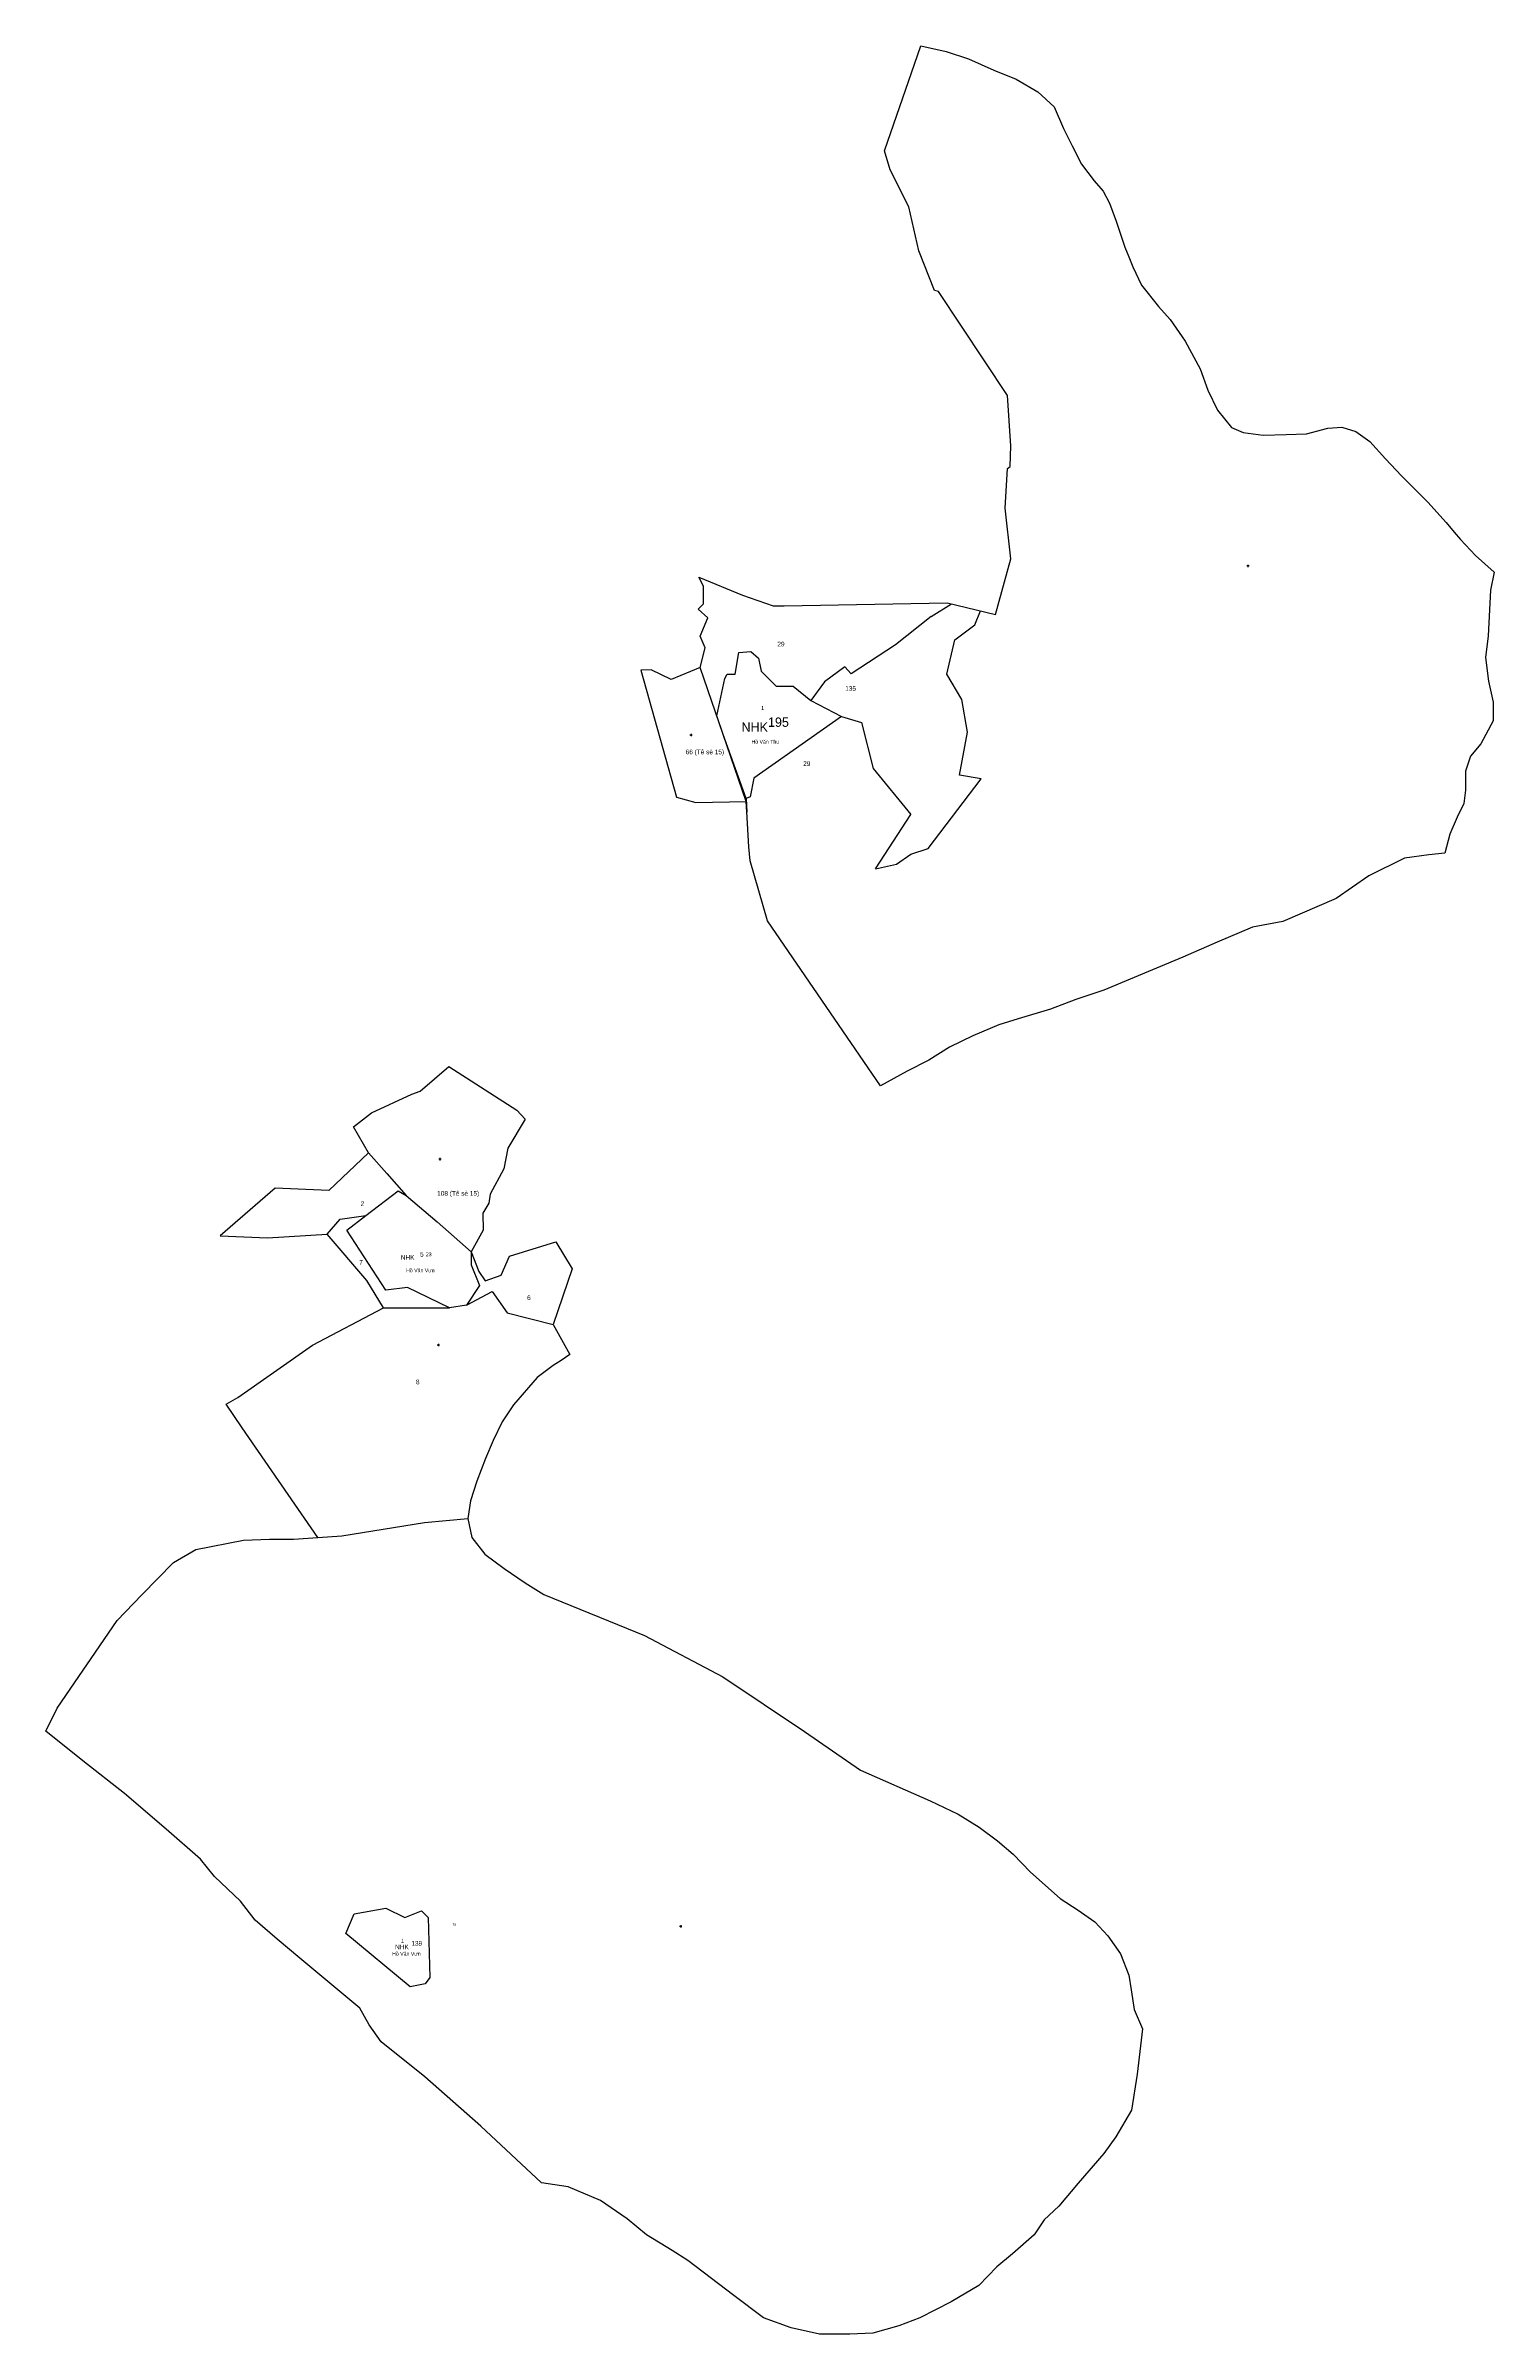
# Model space of a CAD drawing. Extents: x 549296 to 555555, y 1816545 to 1819816.
# Drawn here: x 549871 to 551419, y 1816760 to 1819204 of the extents above; entities that cross this region are included whole.
import ezdxf

# ---------------------------------------------------------------- set-up
doc = ezdxf.new("R2010")
doc.units = 0
for name, color, linetype in [('Level 10', 7, 'Continuous'), ('Level 11', 7, 'Continuous'), ('Level 12', 7, 'Continuous'), ('Level 13', 7, 'Continuous'), ('Level 14', 7, 'Continuous'), ('Level 20', 7, 'Continuous')]:
    doc.layers.add(name, color=color, linetype=linetype)

msp = doc.modelspace()

# ---------------------------------------------------------------- linework, layer by layer
at = {"layer": 'Level 10'}
for points in [[(550625, 1818557), (550633, 1818550), (550636, 1818536), (550652, 1818520), (550670, 1818520), (550689.1, 1818505), (550721.8, 1818487.8), (550628, 1818422), (550624, 1818402), (550620, 1818400), (550595.4, 1818468.5), (550588.5, 1818488.4), (550597, 1818528.2), (550599.7, 1818533), (550608, 1818533), (550612, 1818556)], [(550256.5, 1817976.1), (550289.8, 1817948.1), (550325.9, 1817916.1), (550326, 1817902), (550335, 1817880), (550321, 1817859), (550303, 1817856), (550258, 1817878), (550235, 1817875), (550193, 1817939), (550213.6, 1817954.8), (550248, 1817981)], [(550235, 1817215), (550255, 1817205), (550273, 1817212), (550280, 1817205), (550282, 1817141), (550277, 1817134), (550261, 1817131), (550192, 1817188), (550201, 1817209)]]:
    msp.add_lwpolyline(points, close=True, dxfattribs=at)
msp.add_lwpolyline([(550620, 1818400), (550620.7, 1818386), (550620.7, 1818385.7)], dxfattribs=at)
at = {"layer": 'Level 11'}
for p, q in [((551155.5, 1818648.7), (551154.9, 1818648.7)), ((551156.1, 1818649.3), (551155.5, 1818648.7)), ((551155.5, 1818648.7), (551156.1, 1818648.1)), ((551156.1, 1818649.9), (551156.1, 1818649.3)), ((551156.7, 1818648.7), (551156.1, 1818649.3)), ((551156.1, 1818648.1), (551156.7, 1818648.7)), ((551156.1, 1818648.1), (551156.1, 1818647.4)), ((551157.4, 1818648.7), (551156.7, 1818648.7)), ((550560.5, 1818467.9), (550559.8, 1818467.9)), ((550561.1, 1818468.5), (550560.5, 1818467.9)), ((550560.5, 1818467.9), (550561.1, 1818467.3)), ((550561.1, 1818469.2), (550561.1, 1818468.5)), ((550561.7, 1818467.9), (550561.1, 1818468.5)), ((550561.1, 1818467.3), (550561.7, 1818467.9)), ((550562.3, 1818467.9), (550561.7, 1818467.9)), ((550561.1, 1818467.3), (550561.1, 1818466.7)), ((550292, 1818014.9), (550291.3, 1818014.9)), ((550292.6, 1818015.5), (550292, 1818014.9)), ((550292, 1818014.9), (550292.6, 1818014.3)), ((550292.6, 1818016.2), (550292.6, 1818015.5)), ((550293.2, 1818014.9), (550292.6, 1818015.5)), ((550292.6, 1818014.3), (550293.2, 1818014.9)), ((550292.6, 1818014.3), (550292.6, 1818013.7)), ((550293.8, 1818014.9), (550293.2, 1818014.9)), ((550290.4, 1817816.3), (550289.8, 1817816.3)), ((550291, 1817816.9), (550290.4, 1817816.3)), ((550290.4, 1817816.3), (550291, 1817815.7)), ((550291, 1817817.6), (550291, 1817816.9)), ((550291.7, 1817816.3), (550291, 1817816.9)), ((550291, 1817815.7), (550291.7, 1817816.3)), ((550291, 1817815.7), (550291, 1817815.1)), ((550292.3, 1817816.3), (550291.7, 1817816.3)), ((550549.2, 1817195.5), (550548.6, 1817195.5)), ((550549.9, 1817196.1), (550549.2, 1817195.5)), ((550549.2, 1817195.5), (550549.9, 1817194.9)), ((550549.9, 1817196.8), (550549.9, 1817196.1)), ((550550.5, 1817195.5), (550549.9, 1817196.1)), ((550549.9, 1817194.9), (550550.5, 1817195.5)), ((550549.9, 1817194.9), (550549.9, 1817194.2)), ((550551.1, 1817195.5), (550550.5, 1817195.5))]:
    msp.add_line(p, q, dxfattribs=at)
for centre in [(551156.1, 1818648.7), (550561.1, 1818467.9), (550292.6, 1818014.9), (550291, 1817816.3), (550549.9, 1817195.5)]:
    msp.add_circle(centre, 0.15, dxfattribs=at)
at = {"layer": 'Level 20'}
for p, q in [((550817.6, 1818594.6), (550779.3, 1818564.2)), ((550817.6, 1818594.6), (550839.4, 1818607.9)), ((550864.3, 1818585.5), (550870.4, 1818600.5)), ((550834.4, 1818533), (550842.9, 1818569.8)), ((550842.9, 1818569.8), (550864.3, 1818585.5)), ((550779.3, 1818564.2), (550732.2, 1818533.2)), ((550725.2, 1818540.9), (550703.6, 1818524.8)), ((550732.2, 1818533.2), (550725.2, 1818540.9)), ((550850.3, 1818505.9), (550834.4, 1818533)), ((550856.2, 1818470.9), (550850.3, 1818505.9)), ((550721.8, 1818487.8), (550743.1, 1818481.4)), ((550743.1, 1818481.4), (550755.5, 1818432.2)), ((550847.9, 1818425.2), (550856.2, 1818470.9)), ((550755.5, 1818432.2), (550795.7, 1818383.1)), ((550814.2, 1818346.9), (550870.9, 1818421.3)), ((550870.9, 1818421.3), (550847.9, 1818425.2)), ((550758, 1818325.2), (550795.7, 1818383.1)), ((550795.9, 1818340.7), (550814.2, 1818346.9)), ((550758, 1818325.2), (550780.5, 1818330.1)), ((550780.5, 1818330.1), (550795.9, 1818340.7))]:
    msp.add_line(p, q, dxfattribs=at)
for points in [[(550568.7, 1818602.5), (550574.3, 1818608.1), (550574.1, 1818626.9), (550569.2, 1818636.6), (550616, 1818617.4), (550648.7, 1818605.9), (550651.8, 1818605.9), (550660.5, 1818605.9), (550834.5, 1818609.1), (550886.2, 1818596.7), (550902.6, 1818656), (550896.6, 1818710.3), (550899.2, 1818752.6), (550902, 1818754.7), (550902.7, 1818776.7), (550899.1, 1818830.7), (550825.3, 1818941.8), (550821.1, 1818942.8), (550804.5, 1818985), (550793.8, 1819032), (550773.9, 1819071.7), (550767.7, 1819091.9), (550806.4, 1819204.1), (550833.4, 1819198.1), (550857.5, 1819190), (550884.4, 1819178), (550908.2, 1819168.4), (550931.6, 1819154.9), (550949.1, 1819138.8), (550959.1, 1819115.9), (550968.1, 1819097.1), (550978.3, 1819077.8), (550991.7, 1819059.9), (551001.2, 1819048.8), (551008, 1819036), (551015.2, 1819016.7), (551019.8, 1819002.9), (551024.4, 1818989.1), (551028.7, 1818978.6), (551032.9, 1818968.1), (551042.4, 1818948.6), (551060.6, 1818925.8), (551072.8, 1818911.9), (551088.9, 1818888.5), (551105, 1818859), (551113.1, 1818836.3), (551123.4, 1818814.9), (551138.3, 1818796.5), (551151.1, 1818791.1), (551172.2, 1818788.2), (551196.8, 1818789.1), (551218.5, 1818789.7), (551241.4, 1818795.6), (551256.2, 1818796.8), (551271.5, 1818792.1), (551286.2, 1818781.6), (551303.2, 1818763.1), (551320.1, 1818744.7), (551348.2, 1818716.6), (551367.9, 1818695), (551376.3, 1818684.7), (551383, 1818676.7), (551399.3, 1818659.8), (551419.2, 1818641.8), (551415.1, 1818622.5), (551412.6, 1818573.8), (551409.8, 1818550.8), (551413.2, 1818525.6), (551418, 1818502.9), (551418.1, 1818483), (551404.9, 1818458.4), (551393.8, 1818445.2), (551388.5, 1818429.4), (551388.4, 1818409), (551386.6, 1818394.7), (551379.5, 1818380.2), (551371.6, 1818362.1), (551366.6, 1818341.6), (551349.4, 1818340), (551323.2, 1818336.3), (551285.3, 1818317.4), (551250.3, 1818293.2), (551193.2, 1818268.7), (551161, 1818262.6), (551123, 1818246.8), (551086.3, 1818230.6), (551002, 1818195.5), (551000, 1818194.9), (550972.2, 1818185.5), (550945, 1818175), (550910.5, 1818164.9), (550889.7, 1818158.5), (550862.2, 1818146.7), (550837.2, 1818134.4), (550815.2, 1818120.8), (550791.9, 1818108.9), (550763.5, 1818093.3), (550642.5, 1818269.4), (550624.1, 1818333.7), (550622.8, 1818348.4), (550620.7, 1818386), (550620, 1818397), (550570.7, 1818539.9), (550575.9, 1818561.2), (550570.8, 1818573.4), (550578.8, 1818593.1), (550568.7, 1818602.5)], [(550703.5, 1818524.7), (550689.1, 1818505), (550721.8, 1818487.8), (550736, 1818483.5)], [(550216.2, 1818021.8), (550200.4, 1818049.5), (550219.4, 1818064.4), (550262.5, 1818084.4), (550271.4, 1818087.4), (550302, 1818113.8), (550374.9, 1818067.4), (550383.7, 1818057.6), (550365.2, 1818026.8), (550361, 1818004.5), (550346.4, 1817977.6), (550344.8, 1817967.8), (550338.6, 1817957.2), (550338.8, 1817939.2), (550325.9, 1817916.1)], [(550216.2, 1818021.8), (550173.8, 1817981.5), (550116.7, 1817984), (550057.8, 1817933.1), (550108.3, 1817931), (550172.2, 1817934.7)], [(550216.2, 1818021.8), (550235.8, 1817999.5), (550256.5, 1817976.1), (550289.8, 1817948.1), (550325.9, 1817916.1)], [(550172.2, 1817934.7), (550186.2, 1817950.8), (550213.6, 1817954.8)], [(550232.3, 1817856.3), (550214.6, 1817885.3), (550172.2, 1817934.7)], [(550325.9, 1817916.1), (550334.2, 1817895), (550340.9, 1817885.1), (550358.2, 1817891.1), (550367, 1817911.3), (550416.6, 1817926.5), (550433.9, 1817897.9), (550413.6, 1817838.4)], [(550321, 1817859), (550348.4, 1817873.6), (550364.4, 1817850.9), (550413.6, 1817838.4)], [(550162, 1817610.9), (550081.2, 1817728), (550064.2, 1817753.4), (550076.7, 1817760.5), (550156.4, 1817816.4), (550232.3, 1817856.3)], [(550232.3, 1817856.3), (550268.7, 1817856.1), (550303, 1817856)], [(550413.6, 1817838.4), (550431.4, 1817806.2), (550422.1, 1817800), (550413.8, 1817794.4), (550396.7, 1817781.6), (550371.1, 1817752.4), (550359.3, 1817734.3), (550349.5, 1817714.5), (550341.3, 1817695.3), (550332.1, 1817671.2), (550325.3, 1817650.2), (550322.4, 1817631.1)], [(550322.4, 1817631.1), (550326.6, 1817610.8), (550340.5, 1817593), (550361.1, 1817577.6), (550383.6, 1817562.6), (550403.7, 1817549.9), (550511.2, 1817506.1), (550594.8, 1817462.2), (550682.1, 1817403.7), (550742.2, 1817362.2), (550816.5, 1817329.7), (550846.4, 1817315.2), (550869, 1817301.6), (550888.3, 1817287), (550905, 1817272.6), (550923.6, 1817253.4), (550955.5, 1817225.3), (550974.6, 1817212.7), (550992.4, 1817200.5), (551006.3, 1817185.4), (551019.8, 1817166.3), (551028.6, 1817143.5), (551031.2, 1817127.6), (551034.6, 1817106.8), (551043.2, 1817086.2), (551037.6, 1817037.5), (551031.7, 1816999.1), (551015, 1816970.6), (551002.2, 1816952.9), (550974.7, 1816921.4), (550954, 1816896.7), (550938.3, 1816882), (550927.5, 1816866.2), (550904.3, 1816845.8), (550887.6, 1816832), (550868.4, 1816812.1), (550838.9, 1816794.4), (550805.5, 1816777.6), (550782.9, 1816768.8), (550755.3, 1816760.9), (550730.7, 1816759.9), (550698.3, 1816759.9), (550667.8, 1816766.8), (550638.3, 1816777.6), (550606.8, 1816801.3), (550557.6, 1816838.7), (550540.9, 1816849.5), (550513.3, 1816866.2), (550492.7, 1816883), (550464.2, 1816902.6), (550429.7, 1816917.4), (550401.2, 1816921.6), (550336.5, 1816982.3), (550276.5, 1817035), (550229.9, 1817072.2), (550216.9, 1817090.4), (550207.2, 1817108), (550143, 1817161.4), (550118.7, 1817181.8), (550095.1, 1817202), (550079.6, 1817222.6), (550051.6, 1817248.8), (550036.7, 1817267.3), (550000, 1817299.2), (549955.7, 1817337.6), (549910.9, 1817372.2), (549871.4, 1817403.9), (549883.6, 1817428.6), (549947.6, 1817522.1), (549974.2, 1817549.5), (550008, 1817584.3), (550031.8, 1817598.1), (550082.6, 1817608.1), (550110.5, 1817609.1), (550136.1, 1817609.1), (550162, 1817610.9)], [(550162, 1817610.9), (550187.8, 1817612.7), (550276.1, 1817626.9), (550322.4, 1817631.1)]]:
    msp.add_lwpolyline(points, dxfattribs=at)
msp.add_lwpolyline([(550507.2, 1818537.1), (550545.3, 1818401.5), (550566.1, 1818395.9), (550620, 1818397), (550570.7, 1818539.9), (550539.7, 1818527.1), (550518.4, 1818537.6)], close=True, dxfattribs=at)

# ---------------------------------------------------------------- texts
at = {"layer": 'Level 10'}
for s, p in [('6', (550385.8, 1817864.4)), ('8', (550267, 1817774.5))]:
    msp.add_text(s, height=5, dxfattribs=at).set_placement(p)
at = {"layer": 'Level 11'}
for s, p in [('Hồ Văn Thu', (550625.6, 1818458.8)), ('Hồ Văn Vưn', (550256.5, 1817894.2)), ('Hồ Văn Vưn', (550241.6, 1817164.3))]:
    msp.add_text(s, height=4, dxfattribs=at).set_placement(p)
at = {"layer": 'Level 12'}
for s, p in [('1', (550635.9, 1818494.8)), ('23', (550277.6, 1817911.3)), ('1', (550251.1, 1817178.3))]:
    msp.add_text(s, height=4, dxfattribs=at).set_placement(p)
at = {"layer": 'Level 13'}
for height, p in [(10, (550614.9, 1818471.4)), (5, (550250.8, 1817907.6)), (5, (550244.7, 1817171.1))]:
    msp.add_text('NHK', height=height, dxfattribs=at).set_placement(p)
at = {"layer": 'Level 14'}
for s, height, p in [('29', 5, (550653.2, 1818562.6)), ('135', 5, (550725.7, 1818515.2)), ('195', 10, (550643.2, 1818476.7)), ('66 (Tê sè 15)', 5, (550555.2, 1818447.4)), ('29', 5, (550680.8, 1818434.9)), ('108 (Tê sè 15)', 5, (550289.7, 1817975.9)), ('2', 5, (550207.8, 1817964.9)), ('7', 5, (550206.4, 1817902.2)), ('5', 5, (550271.4, 1817910.9)), ('78', 2.5, (550306, 1817196.3)), ('139', 5, (550262.1, 1817174.9))]:
    msp.add_text(s, height=height, dxfattribs=at).set_placement(p)

doc.saveas('drawing.dxf')
